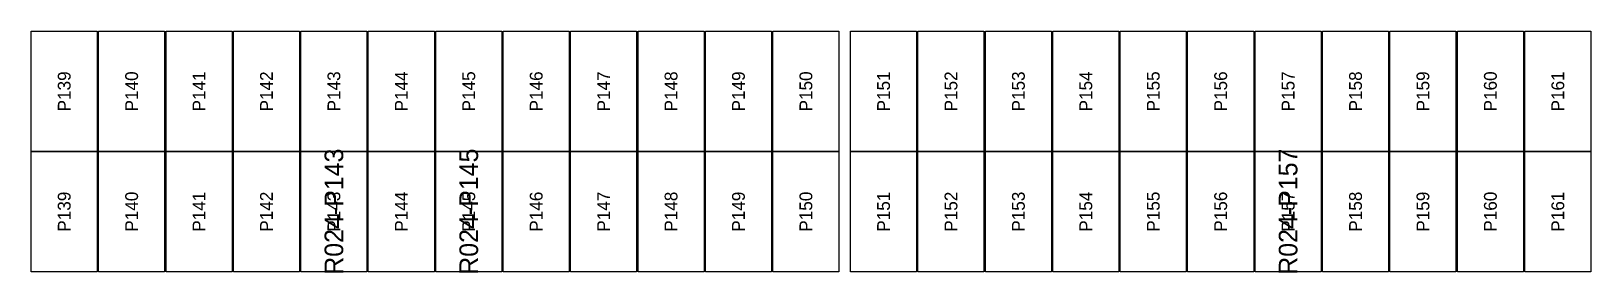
# Model space of a CAD drawing. Extents: x 296295 to 296770, y 651564 to 652121.
# Drawn here: x 296522.83 to 296549.61, y 652027.28 to 652031.43 of the extents above; entities that cross this region are included whole.
import ezdxf
from ezdxf.enums import TextEntityAlignment as Align

# ---------------------------------------------------------------- set-up
doc = ezdxf.new("R2010")
doc.units = 0

msp = doc.modelspace()

# ---------------------------------------------------------------- texts
at = {"layer": 'DEFECT_LABELS'}
for s, p in [('R024-P143', (296528.024, 652028.33)), ('R024-P145', (296530.34, 652028.33)), ('R024-P157', (296544.412, 652028.33))]:
    msp.add_text(s, height=0.32, rotation=90, dxfattribs=at).set_placement(p, align=Align.MIDDLE_CENTER)
at = {"layer": 'PANEL_POSITION'}
for s, p in [('P139', (296523.392, 652030.393)), ('P140', (296524.55, 652030.393)), ('P141', (296525.708, 652030.393)), ('P142', (296526.866, 652030.393)), ('P143', (296528.024, 652030.393)), ('P144', (296529.182, 652030.393)), ('P145', (296530.34, 652030.393)), ('P146', (296531.498, 652030.393)), ('P147', (296532.656, 652030.393)), ('P148', (296533.814, 652030.393)), ('P149', (296534.972, 652030.393)), ('P150', (296536.13, 652030.393)), ('P151', (296537.464, 652030.393)), ('P152', (296538.622, 652030.393)), ('P153', (296539.78, 652030.393)), ('P154', (296540.938, 652030.393)), ('P155', (296542.096, 652030.393)), ('P156', (296543.254, 652030.393)), ('P157', (296544.412, 652030.393)), ('P158', (296545.57, 652030.393)), ('P159', (296546.728, 652030.393)), ('P160', (296547.886, 652030.393)), ('P161', (296549.044, 652030.393)), ('P139', (296523.392, 652028.33)), ('P140', (296524.55, 652028.33)), ('P141', (296525.708, 652028.33)), ('P142', (296526.866, 652028.33)), ('P143', (296528.024, 652028.33)), ('P144', (296529.182, 652028.33)), ('P145', (296530.34, 652028.33)), ('P146', (296531.498, 652028.33)), ('P147', (296532.656, 652028.33)), ('P148', (296533.814, 652028.33)), ('P149', (296534.972, 652028.33)), ('P150', (296536.13, 652028.33)), ('P151', (296537.464, 652028.33)), ('P152', (296538.622, 652028.33)), ('P153', (296539.78, 652028.33)), ('P154', (296540.938, 652028.33)), ('P155', (296542.096, 652028.33)), ('P156', (296543.254, 652028.33)), ('P157', (296544.412, 652028.33)), ('P158', (296545.57, 652028.33)), ('P159', (296546.728, 652028.33)), ('P160', (296547.886, 652028.33)), ('P161', (296549.044, 652028.33))]:
    msp.add_text(s, height=0.22, rotation=90, dxfattribs=at).set_placement(p, align=Align.MIDDLE_CENTER)

# ---------------------------------------------------------------- linework, layer by layer
at = {"layer": 'DEFECTIVE_PANELS'}
for points in [[(296527.457, 652029.362), (296528.591, 652029.362), (296528.591, 652027.299), (296527.457, 652027.299)], [(296529.773, 652029.362), (296530.907, 652029.362), (296530.907, 652027.299), (296529.773, 652027.299)], [(296543.845, 652029.362), (296544.979, 652029.362), (296544.979, 652027.299), (296543.845, 652027.299)]]:
    msp.add_lwpolyline(points, close=True, dxfattribs=at)
at = {"layer": 'PANELS_MASTER'}
for points in [[(296522.825, 652031.425), (296523.959, 652031.425), (296523.959, 652029.362), (296522.825, 652029.362)], [(296523.983, 652031.425), (296525.117, 652031.425), (296525.117, 652029.362), (296523.983, 652029.362)], [(296525.141, 652031.425), (296526.275, 652031.425), (296526.275, 652029.362), (296525.141, 652029.362)], [(296526.299, 652031.425), (296527.433, 652031.425), (296527.433, 652029.362), (296526.299, 652029.362)], [(296527.457, 652031.425), (296528.591, 652031.425), (296528.591, 652029.362), (296527.457, 652029.362)], [(296528.615, 652031.425), (296529.749, 652031.425), (296529.749, 652029.362), (296528.615, 652029.362)], [(296529.773, 652031.425), (296530.907, 652031.425), (296530.907, 652029.362), (296529.773, 652029.362)], [(296530.931, 652031.425), (296532.065, 652031.425), (296532.065, 652029.362), (296530.931, 652029.362)], [(296532.089, 652031.425), (296533.223, 652031.425), (296533.223, 652029.362), (296532.089, 652029.362)], [(296533.247, 652031.425), (296534.381, 652031.425), (296534.381, 652029.362), (296533.247, 652029.362)], [(296534.405, 652031.425), (296535.539, 652031.425), (296535.539, 652029.362), (296534.405, 652029.362)], [(296535.563, 652031.425), (296536.697, 652031.425), (296536.697, 652029.362), (296535.563, 652029.362)], [(296536.897, 652031.425), (296538.031, 652031.425), (296538.031, 652029.362), (296536.897, 652029.362)], [(296538.055, 652031.425), (296539.189, 652031.425), (296539.189, 652029.362), (296538.055, 652029.362)], [(296539.213, 652031.425), (296540.347, 652031.425), (296540.347, 652029.362), (296539.213, 652029.362)], [(296540.371, 652031.425), (296541.505, 652031.425), (296541.505, 652029.362), (296540.371, 652029.362)], [(296541.529, 652031.425), (296542.663, 652031.425), (296542.663, 652029.362), (296541.529, 652029.362)], [(296542.687, 652031.425), (296543.821, 652031.425), (296543.821, 652029.362), (296542.687, 652029.362)], [(296543.845, 652031.425), (296544.979, 652031.425), (296544.979, 652029.362), (296543.845, 652029.362)], [(296545.003, 652031.425), (296546.137, 652031.425), (296546.137, 652029.362), (296545.003, 652029.362)], [(296546.161, 652031.425), (296547.295, 652031.425), (296547.295, 652029.362), (296546.161, 652029.362)], [(296547.319, 652031.425), (296548.453, 652031.425), (296548.453, 652029.362), (296547.319, 652029.362)], [(296548.477, 652031.425), (296549.611, 652031.425), (296549.611, 652029.362), (296548.477, 652029.362)], [(296522.825, 652029.362), (296523.959, 652029.362), (296523.959, 652027.299), (296522.825, 652027.299)], [(296523.983, 652029.362), (296525.117, 652029.362), (296525.117, 652027.299), (296523.983, 652027.299)], [(296525.141, 652029.362), (296526.275, 652029.362), (296526.275, 652027.299), (296525.141, 652027.299)], [(296526.299, 652029.362), (296527.433, 652029.362), (296527.433, 652027.299), (296526.299, 652027.299)], [(296528.615, 652029.362), (296529.749, 652029.362), (296529.749, 652027.299), (296528.615, 652027.299)], [(296530.931, 652029.362), (296532.065, 652029.362), (296532.065, 652027.299), (296530.931, 652027.299)], [(296532.089, 652029.362), (296533.223, 652029.362), (296533.223, 652027.299), (296532.089, 652027.299)], [(296533.247, 652029.362), (296534.381, 652029.362), (296534.381, 652027.299), (296533.247, 652027.299)], [(296534.405, 652029.362), (296535.539, 652029.362), (296535.539, 652027.299), (296534.405, 652027.299)], [(296535.563, 652029.362), (296536.697, 652029.362), (296536.697, 652027.299), (296535.563, 652027.299)], [(296536.897, 652029.362), (296538.031, 652029.362), (296538.031, 652027.299), (296536.897, 652027.299)], [(296538.055, 652029.362), (296539.189, 652029.362), (296539.189, 652027.299), (296538.055, 652027.299)], [(296539.213, 652029.362), (296540.347, 652029.362), (296540.347, 652027.299), (296539.213, 652027.299)], [(296540.371, 652029.362), (296541.505, 652029.362), (296541.505, 652027.299), (296540.371, 652027.299)], [(296541.529, 652029.362), (296542.663, 652029.362), (296542.663, 652027.299), (296541.529, 652027.299)], [(296542.687, 652029.362), (296543.821, 652029.362), (296543.821, 652027.299), (296542.687, 652027.299)], [(296545.003, 652029.362), (296546.137, 652029.362), (296546.137, 652027.299), (296545.003, 652027.299)], [(296546.161, 652029.362), (296547.295, 652029.362), (296547.295, 652027.299), (296546.161, 652027.299)], [(296547.319, 652029.362), (296548.453, 652029.362), (296548.453, 652027.299), (296547.319, 652027.299)], [(296548.477, 652029.362), (296549.611, 652029.362), (296549.611, 652027.299), (296548.477, 652027.299)]]:
    msp.add_lwpolyline(points, close=True, dxfattribs=at)

msp.set_redraw_order([(e.dxf.handle, doc.entitydb.next_handle()) for e in msp.query("TEXT MTEXT ATTDEF DIMENSION ARC_DIMENSION")])  # texts and dimensions are drawn at this point

doc.saveas('drawing.dxf')
